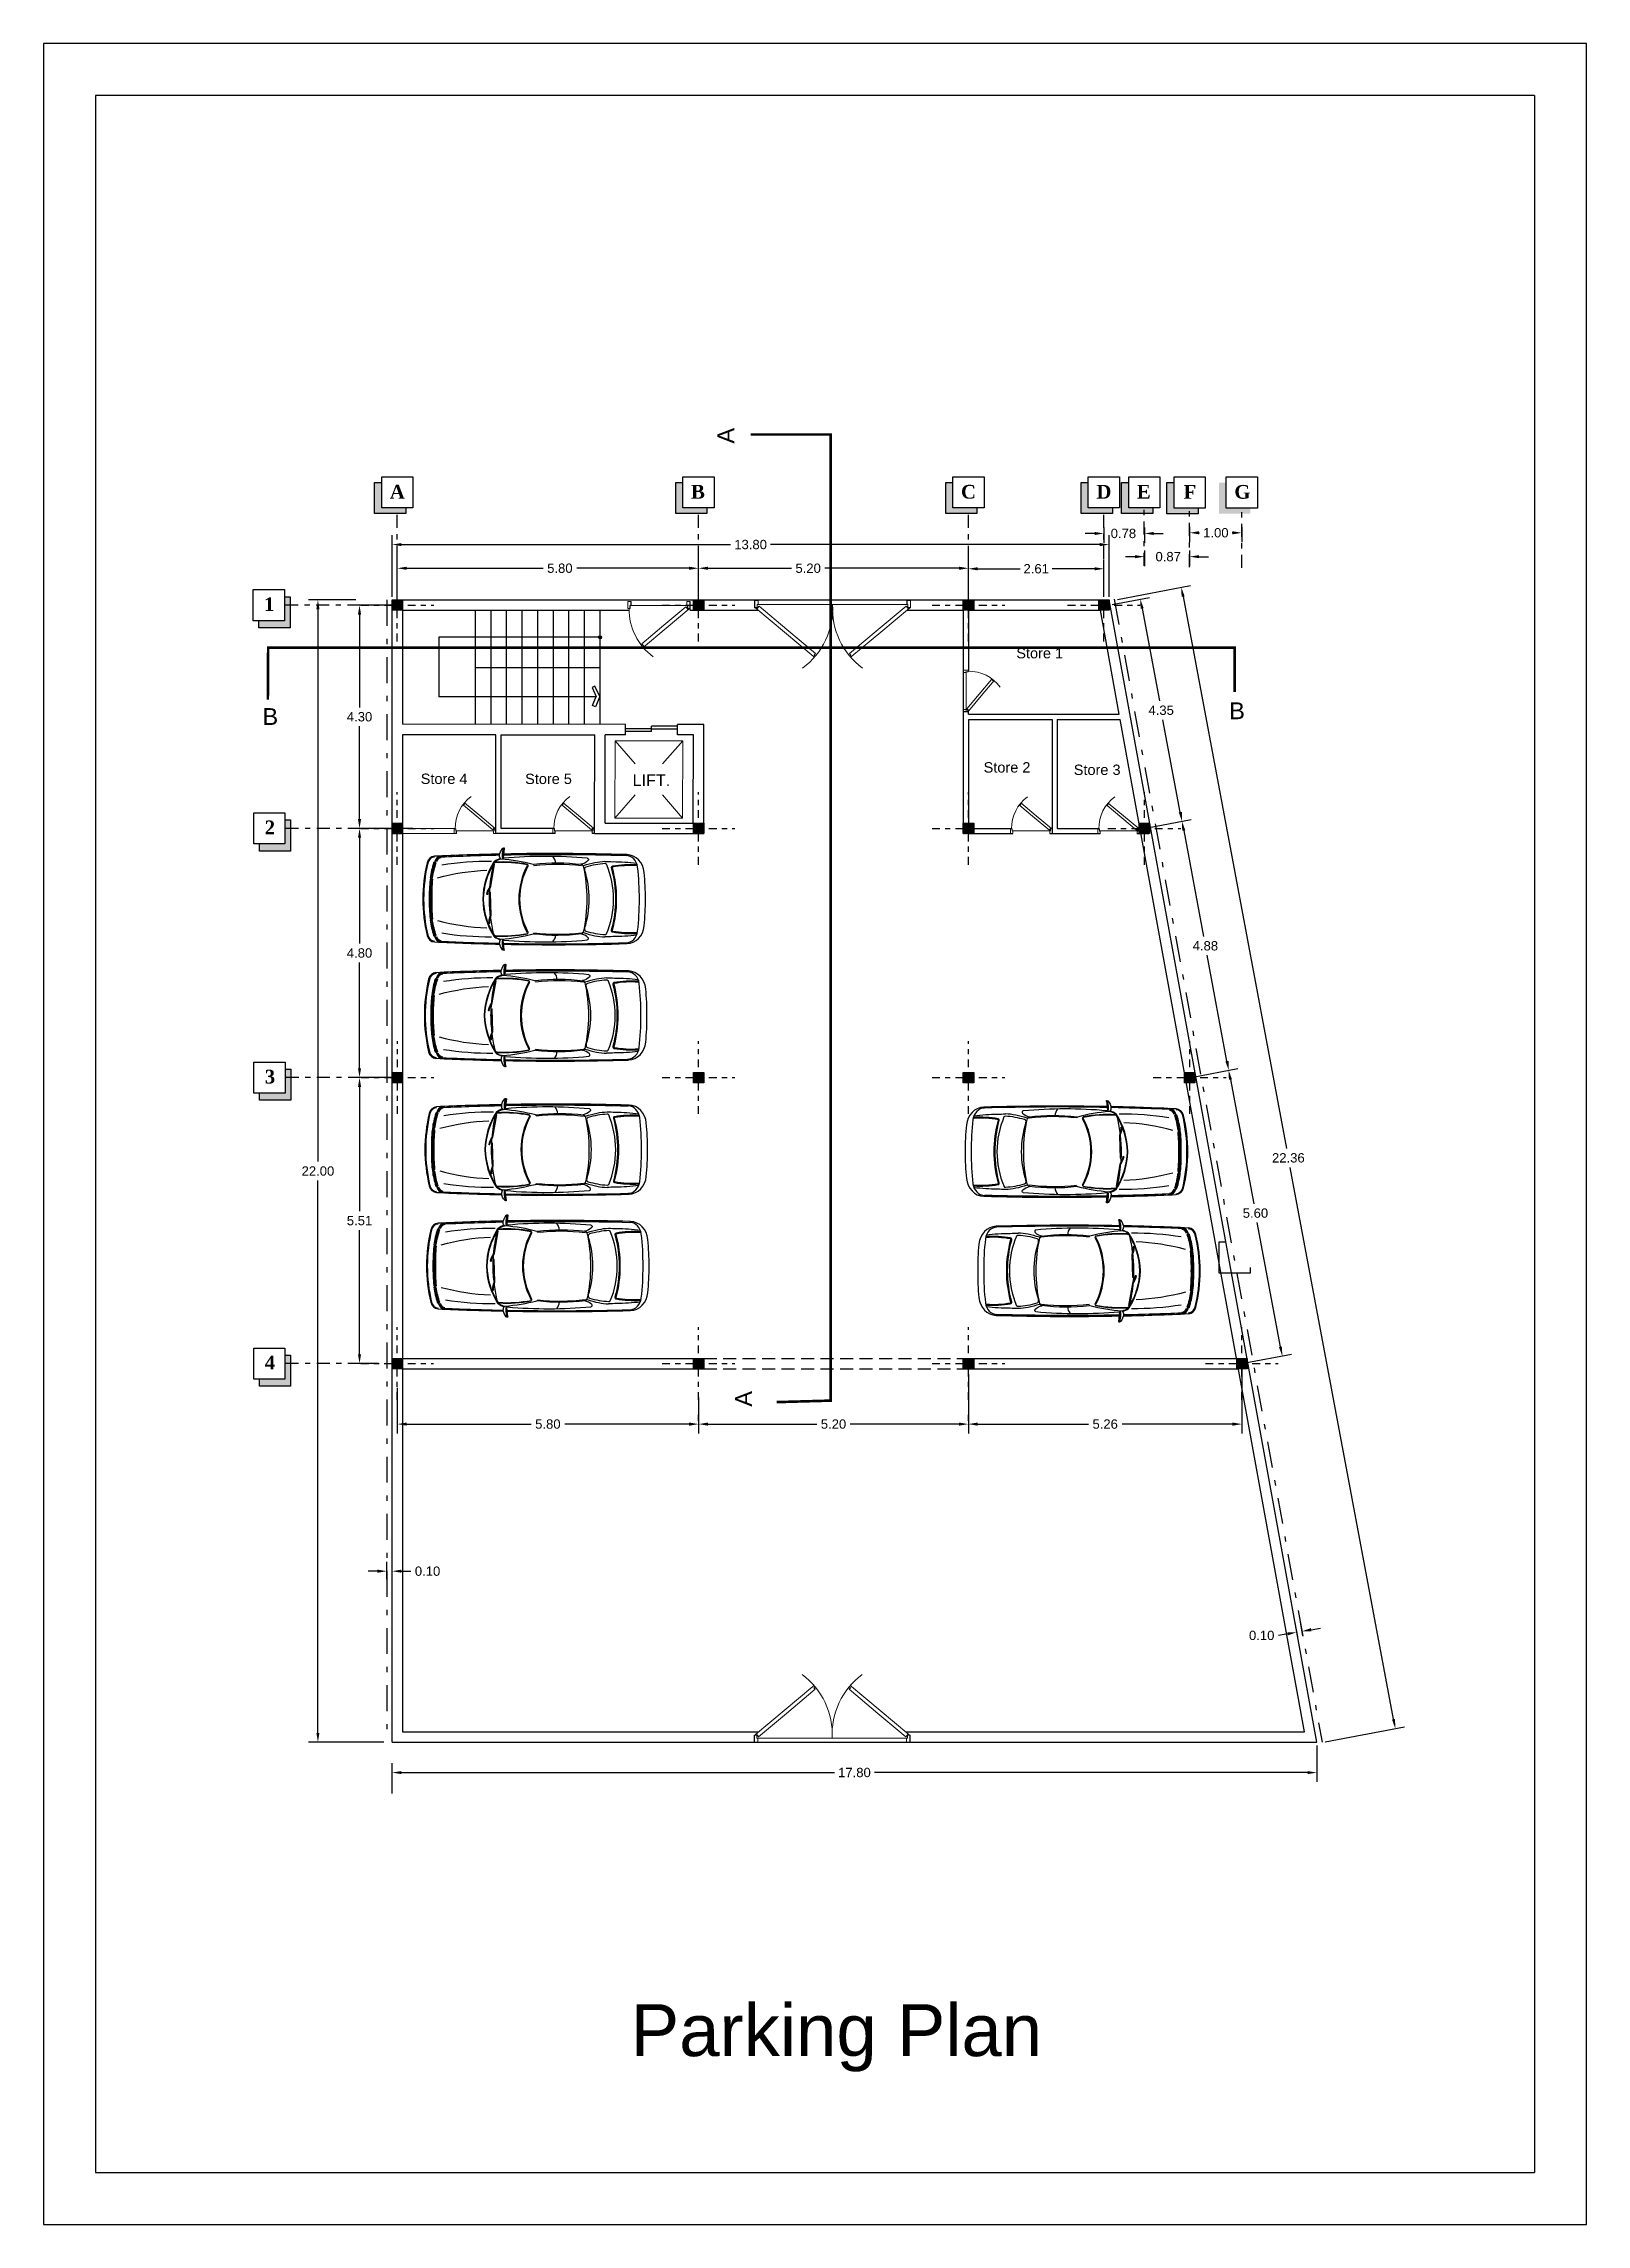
# Model space of a CAD drawing. Header units: metres. Extents: x 118 to 385, y 94 to 136.
# Drawn here: x 118.45 to 148.15, y 93.69 to 135.69 of the extents above; entities that cross this region are included whole.
import ezdxf
from ezdxf.enums import TextEntityAlignment as Align

# ---------------------------------------------------------------- set-up
doc = ezdxf.new("R2010")
doc.units = ezdxf.units.M
doc.header["$MEASUREMENT"] = 0
for name, pattern in [('ACAD_ISO02W100', [15, 12, -3]), ('ACAD_ISO10W100', [18, 12, -3, 0, -3]), ('DASHDOT', [1, 0.5, -0.25, 0, -0.25]), ('HIDDEN', [0.375, 0.25, -0.125])]:
    doc.linetypes.add(name, pattern=pattern)
doc.layers.add('13', color=13, linetype='Continuous', lineweight=9)
doc.layers.add('Mobleman', color=8, linetype='Continuous', lineweight=9)
for name, color, linetype in [('AX bandi', 253, 'Continuous'), ('Dimention', 8, 'Continuous'), ('Engheta', 1, 'DASHDOT'), ('Pele', 8, 'Continuous'), ('Sotoon', 8, 'Continuous'), ('Text', 8, 'Continuous'), ('window', 8, 'Continuous')]:
    doc.layers.add(name, color=color, linetype=linetype)
doc.styles.add('77', font='swiss.ttf')
doc.styles.add('my number', font='timesbd.ttf')
doc.styles.get("Standard").update_dxf_attribs({"font": 'arial.ttf'})
doc.dimstyles.get("Standard").update_dxf_attribs({"dimtxt": 0.18, "dimasz": 0.18, "dimexe": 0.18, "dimexo": 0.0625, "dimgap": 0.09, "dimtad": 0, "dimtih": 1, "dimtoh": 1, "dimdec": 4, "dimzin": 0, "dimdsep": 46, "dimtxsty": 'Standard', "dimcen": 0.09, "dimadec": 0, "dimazin": 0, "dimtfac": 1, "dimtdec": 4, "dimtofl": 0, "dimtmove": 0, "dimatfit": 3, "dimfxl": 1, "dimtolj": 1, "dimtzin": 0, "dimarcsym": 0})

msp = doc.modelspace()

# ---------------------------------------------------------------- texts
at = {"insert": (129.75461, 97.92992), "char_height": 1, "attachment_point": 1}
msp.add_mtext_dynamic_manual_height_columns('Parking Plan', width=12.9686917, gutter_width=1, heights=[0], dxfattribs=at)
at = {"layer": '13', "style": '77'}
for p in [(131.58411, 128.13754), (131.92627, 109.58863)]:
    msp.add_text('A', height=0.32389, rotation=90, dxfattribs=at).set_placement(p, align=Align.MIDDLE_CENTER)
for p in [(122.81575, 122.72933), (141.42704, 122.84037)]:
    msp.add_text('B', height=0.32389, dxfattribs=at).set_placement(p, align=Align.MIDDLE_CENTER)
at = {"layer": 'AX bandi', "style": 'my number'}
for s, p in [('A', (125.11632, 126.92619)), ('B', (130.91488, 126.92619)), ('C', (136.11236, 126.92619)), ('D', (138.71887, 126.92619)), ('E', (139.49745, 126.92619)), ('F', (140.39838, 126.92461)), ('G', (141.375, 126.92461)), ('1', (122.69663, 124.7608)), ('2', (122.707, 120.46196)), ('3', (122.70921, 115.66191)), ('4', (122.70662, 110.15453))]:
    msp.add_text(s, height=0.26439, dxfattribs=at).set_placement(p)
at = {"layer": 'Text', "char_height": 0.2, "attachment_point": 1}
for s, insert in [('Store 1', (137.17688, 124.04995)), ('Store 2', (136.54807, 121.85055)), ('Store 3', (138.28313, 121.80401)), ('Store 4', (125.711, 121.63074)), ('Store 5', (127.72076, 121.62959))]:
    msp.add_mtext_dynamic_manual_height_columns(s, width=1.022869, gutter_width=1, heights=[0], dxfattribs=dict(at, insert=insert))

# ---------------------------------------------------------------- blocks, each defined once
blk = doc.blocks.new('door80')
at = {"color": 0, "linetype": 'Continuous'}
for p, q in [((-0.593581, 0.573519), (-0.61896, 0.543274)), ((-0.606346, 0.58423), (-0.593581, 0.573519)), ((-0.305644, 0.342533), (-0.601094, 0.590445)), ((-0.61896, 0.543274), (-0.336253, 0.306055)), ((-0.336253, 0.306055), (-0.053546, 0.068835)), ((-0.013818, 0.097661), (-0.305644, 0.342533)), ((-0.053546, 0.068835), (-0.028167, 0.099081)), ((-0.028167, 0.099081), (-0.019048, 0.091429)), ((-0.019048, 0.091429), (-0.013818, 0.097661))]:
    blk.add_line(p, q, dxfattribs=at)
at = {"color": 0}
blk.add_line((-0.757143, 0.051946), (-0.042857, 0.051946), dxfattribs=at)
at = {"color": 0, "linetype": 'Continuous'}
for points in [[(-0.757143, 0.051946), (-0.757143, 0), (-0.8, 0), (-0.8, 0.091429), (-0.769048, 0.091429), (-0.769048, 0.051946)], [(-0.759048, 0.050041), (-0.759048, 0.001905), (-0.798095, 0.001905), (-0.798095, 0.089524), (-0.770952, 0.089524), (-0.770952, 0.050041)], [(-0.042857, 0.051946), (-0.042857, 0), (0, 0), (0, 0.091429), (-0.030952, 0.091429), (-0.030952, 0.051946)], [(-0.040952, 0.050041), (-0.040952, 0.001905), (-0.001905, 0.001905), (-0.001905, 0.089524), (-0.029048, 0.089524), (-0.029048, 0.050041)]]:
    blk.add_lwpolyline(points, close=True, dxfattribs=at)
blk.add_arc((-0.030525, 0.102962), 0.750459, 125.995317, 180.880619, dxfattribs=at)
blk = doc.blocks.new('AX')
at = {"linetype": 'Continuous'}
h = blk.add_hatch(dxfattribs=at)
h.set_pattern_fill('DOTS', color=256, scale=0.35, style=0)
h.paths.add_polyline_path([(-0.1, 0.1), (-0.1, 0), (0, 0), (0, 0.1)])
h.paths.add_polyline_path([(0, 0.1), (0, 0), (0.1, 0), (0.1, 0.1)])
h.paths.add_polyline_path([(0, 0), (0, -0.1), (0.1, -0.1), (0.1, 0)])
h.paths.add_polyline_path([(-0.1, 0), (-0.1, -0.1), (0, -0.1), (0, 0)])
h = blk.add_hatch(color=256)
h.paths.add_polyline_path([(0.1, 0), (0, 0), (0, -0.1), (0.1, -0.1)])
h.paths.add_polyline_path([(0.1, 0.1), (0, 0.1), (0, 0), (0.1, 0)])
h.paths.add_polyline_path([(0, 0.1), (-0.1, 0.1), (-0.1, 0), (0, 0)])
h.paths.add_polyline_path([(0, 0), (-0.1, 0), (-0.1, -0.1), (0, -0.1)])
at = {"color": 0, "linetype": 'DASHDOT', "ltscale": 0.3}
for p, q in [((0, -0.7), (0, 0.7)), ((-0.7, 0), (0.7, 0))]:
    blk.add_line(p, q, dxfattribs=at)
at = {"color": 0, "linetype": 'Continuous'}
blk.add_lwpolyline([(-0.1, 0.1), (0.1, 0.1), (0.1, -0.1), (-0.1, -0.1), (-0.1, 0.1)], dxfattribs=at)
blk = doc.blocks.new('AAAA')
at = {"linetype": 'Continuous'}
h = blk.add_hatch(color=256, dxfattribs=at)
h.paths.add_polyline_path([(0.577, 0.465), (0.577, 0.531), (0.51, 0.531), (0.51, 0.465)])
h.paths.add_polyline_path([(0.643, 0.465), (0.643, 0.531), (0.577, 0.531), (0.577, 0.465)])
h.paths.add_polyline_path([(0.577, 0.465), (0.577, 0.398), (0.643, 0.398), (0.643, 0.465)])
h.paths.add_polyline_path([(0.577, 0.465), (0.51, 0.465), (0.51, 0.398), (0.577, 0.398)])
at = {"linetype": 'ACAD_ISO02W100', "xscale": 0.6666, "yscale": 0.6666, "zscale": 0.6666}
blk.add_blockref('AX', (0.577, 0.465), dxfattribs=at)
blk = doc.blocks.new('*D25')
at = {"layer": 'Defpoints', "color": 0, "transparency": 16777216}
for p in [(138.963, 126.041), (125.16, 124.975), (138.963, 124.975)]:
    blk.add_point(p, dxfattribs=at)
at = {"layer": 'Dimention', "color": 0, "lineweight": -2, "transparency": 16777216}
for p, q in [((125.16, 125.037), (125.16, 126.221)), ((125.34, 126.041), (131.677, 126.041)), ((138.783, 126.041), (132.447, 126.041)), ((138.963, 125.037), (138.963, 126.221))]:
    blk.add_line(p, q, dxfattribs=at)
at = {"layer": 'Dimention', "color": 0, "transparency": 16777216}
for points in [[(125.34, 126.071), (125.34, 126.011), (125.16, 126.041)], [(138.783, 126.071), (138.783, 126.011), (138.963, 126.041)]]:
    blk.add_solid(points, dxfattribs=at)
at = {"layer": 'Dimention', "color": 0, "transparency": 16777216, "insert": (132.062, 126.041), "char_height": 0.18, "attachment_point": 5}
blk.add_mtext('\\A1;13.80', dxfattribs=at)
blk = doc.blocks.new('*D26')
at = {"layer": 'Defpoints', "color": 0, "transparency": 16777216}
for p in [(131.059, 125.585), (125.26, 124.775), (131.059, 125.058)]:
    blk.add_point(p, dxfattribs=at)
at = {"layer": 'Dimention', "color": 0, "lineweight": -2, "transparency": 16777216}
for p, q in [((125.26, 124.837), (125.26, 125.765)), ((125.44, 125.585), (128.067, 125.585)), ((130.879, 125.585), (128.714, 125.585)), ((131.059, 125.12), (131.059, 125.765))]:
    blk.add_line(p, q, dxfattribs=at)
at = {"layer": 'Dimention', "color": 0, "transparency": 16777216}
for points in [[(125.44, 125.615), (125.44, 125.555), (125.26, 125.585)], [(130.879, 125.615), (130.879, 125.555), (131.059, 125.585)]]:
    blk.add_solid(points, dxfattribs=at)
at = {"layer": 'Dimention', "color": 0, "transparency": 16777216, "insert": (128.39, 125.585), "char_height": 0.18, "attachment_point": 5}
blk.add_mtext('\\A1;5.80', dxfattribs=at)
blk = doc.blocks.new('*D27')
at = {"layer": 'Defpoints', "color": 0, "transparency": 16777216}
for p in [(136.256, 125.585), (131.059, 124.81), (136.256, 125.058)]:
    blk.add_point(p, dxfattribs=at)
at = {"layer": 'Dimention', "color": 0, "lineweight": -2, "transparency": 16777216}
for p, q in [((131.059, 124.872), (131.059, 125.765)), ((131.239, 125.585), (132.846, 125.585)), ((136.076, 125.585), (133.493, 125.585)), ((136.256, 125.12), (136.256, 125.765))]:
    blk.add_line(p, q, dxfattribs=at)
at = {"layer": 'Dimention', "color": 0, "transparency": 16777216}
for points in [[(131.239, 125.615), (131.239, 125.555), (131.059, 125.585)], [(136.076, 125.615), (136.076, 125.555), (136.256, 125.585)]]:
    blk.add_solid(points, dxfattribs=at)
at = {"layer": 'Dimention', "color": 0, "transparency": 16777216, "insert": (133.17, 125.585), "char_height": 0.18, "attachment_point": 5}
blk.add_mtext('\\A1;5.20', dxfattribs=at)
blk = doc.blocks.new('*D28')
at = {"layer": 'Defpoints', "color": 0, "transparency": 16777216}
for p in [(138.863, 125.575), (136.256, 124.81), (138.863, 124.975)]:
    blk.add_point(p, dxfattribs=at)
at = {"layer": 'Dimention', "color": 0, "lineweight": -2, "transparency": 16777216}
for p, q in [((136.256, 124.872), (136.256, 125.755)), ((138.863, 125.037), (138.863, 125.755)), ((136.436, 125.575), (137.252, 125.575)), ((138.683, 125.575), (137.868, 125.575))]:
    blk.add_line(p, q, dxfattribs=at)
at = {"layer": 'Dimention', "color": 0, "transparency": 16777216}
for points in [[(136.436, 125.605), (136.436, 125.545), (136.256, 125.575)], [(138.683, 125.605), (138.683, 125.545), (138.863, 125.575)]]:
    blk.add_solid(points, dxfattribs=at)
at = {"layer": 'Dimention', "color": 0, "transparency": 16777216, "insert": (137.56, 125.575), "char_height": 0.18, "attachment_point": 5}
blk.add_mtext('\\A1;2.61', dxfattribs=at)
blk = doc.blocks.new('1002')
at = {"color": 0, "linetype": 'Continuous'}
for p, q in [((-0.532537, 0.830803), (-0.616025, 0.357314)), ((-0.56915, 0.349049), (-0.48827, 0.807741)), ((-0.527528, 0.814663), (-0.524919, 0.829459)), ((-0.48827, 0.807741), (-0.527027, 0.814575)), ((-0.616025, 0.357314), (-0.699514, -0.116174)), ((-0.652757, -0.125111), (-0.56915, 0.349049)), ((-0.682379, -0.139435), (-0.679036, -0.120477)), ((-0.678535, -0.120566), (-0.652757, -0.125111)), ((-0.461944, -0.52124), (-0.443854, -0.527824)), ((0.00143, -0.712151), (-0.450367, -0.54771)), ((-0.44368, -0.527346), (-0.434728, -0.502749)), ((-0.434728, -0.502749), (0.01771, -0.667423)), ((0.453228, -0.876592), (0.00143, -0.712151)), ((0.01771, -0.667423), (0.455389, -0.826725)), ((0.455389, -0.826725), (0.441929, -0.863706)), ((0.441755, -0.864185), (0.455873, -0.869323))]:
    blk.add_line(p, q, dxfattribs=at)
for p, q in [((-0.524919, 0.829459), (-0.532537, 0.830803)), ((0.010252, -0.017756), (-0.010252, 0.017756)), ((-0.010252, 0.017756), (0.010252, -0.017756)), ((-0.699514, -0.116174), (-0.703348, -0.135524)), ((-0.450367, -0.54771), (-0.469042, -0.541355)), ((0.455873, -0.869323), (0.453228, -0.876592))]:
    blk.add_line(p, q)
at = {"color": 0}
for p, q in [((-0.476874, 0.82597), (-0.010252, 0.017756)), ((0.476874, -0.82597), (0.010252, -0.017756))]:
    blk.add_line(p, q, dxfattribs=at)
at = {"color": 0, "linetype": 'Continuous'}
for points in [[(-0.476874, 0.82597), (-0.431453, 0.852194), (-0.454579, 0.892249), (-0.534523, 0.846093), (-0.517407, 0.816448), (-0.482884, 0.83638)], [(-0.47617, 0.828597), (-0.43408, 0.852898), (-0.455283, 0.889622), (-0.531896, 0.84539), (-0.516703, 0.819075), (-0.48218, 0.839007)], [(0.476874, -0.82597), (0.522295, -0.799746), (0.545421, -0.839802), (0.465477, -0.885957), (0.448361, -0.856311), (0.482884, -0.83638)], [(0.479501, -0.826674), (0.521591, -0.802374), (0.542794, -0.839098), (0.466181, -0.88333), (0.450988, -0.857015), (0.485511, -0.837083)]]:
    blk.add_lwpolyline(points, close=True, dxfattribs=at)
for centre, start, end in [((0.431621, -0.847837), 116.979957, 173.55321), ((-0.518438, 0.797713), 246.44679, 303.020043)]:
    blk.add_arc(centre, 0.95138, start, end, dxfattribs=at)
blk = doc.blocks.new('door100')
at = {"rotation": 59.99999999999999}
blk.add_blockref('1002', (-1, -0.052447), dxfattribs=at)
blk = doc.blocks.new('*D29')
at = {"layer": 'Defpoints', "color": 0, "lineweight": 100, "transparency": 16777216}
for p in [(123.732, 124.975), (124.526, 124.975), (125.06, 102.975)]:
    blk.add_point(p, dxfattribs=at)
at = {"layer": 'Dimention', "color": 0, "lineweight": -2, "transparency": 16777216}
for p, q in [((124.463, 124.975), (123.552, 124.975)), ((123.732, 124.795), (123.732, 114.157)), ((123.732, 103.155), (123.732, 113.793)), ((124.998, 102.975), (123.552, 102.975))]:
    blk.add_line(p, q, dxfattribs=at)
at = {"layer": 'Dimention', "color": 0, "lineweight": 100, "transparency": 16777216}
for points in [[(123.702, 124.795), (123.762, 124.795), (123.732, 124.975)], [(123.702, 103.155), (123.762, 103.155), (123.732, 102.975)]]:
    blk.add_solid(points, dxfattribs=at)
at = {"layer": 'Dimention', "color": 0, "transparency": 16777216, "insert": (123.732, 113.975), "char_height": 0.18, "attachment_point": 5}
blk.add_mtext('\\A1;22.00', dxfattribs=at)
blk = doc.blocks.new('*D30')
at = {"layer": 'Defpoints', "color": 0, "transparency": 16777216}
for p in [(124.533, 124.874), (125.327, 124.874), (124.964, 120.575)]:
    blk.add_point(p, dxfattribs=at)
at = {"layer": 'Dimention', "color": 0, "lineweight": -2, "transparency": 16777216}
for p, q in [((125.264, 124.874), (124.353, 124.874)), ((124.533, 124.694), (124.533, 122.906)), ((124.533, 120.755), (124.533, 122.542)), ((124.901, 120.575), (124.353, 120.575))]:
    blk.add_line(p, q, dxfattribs=at)
at = {"layer": 'Dimention', "color": 0, "transparency": 16777216}
for points in [[(124.503, 124.694), (124.563, 124.694), (124.533, 124.874)], [(124.503, 120.755), (124.563, 120.755), (124.533, 120.575)]]:
    blk.add_solid(points, dxfattribs=at)
at = {"layer": 'Dimention', "color": 0, "transparency": 16777216, "insert": (124.533, 122.724), "char_height": 0.18, "attachment_point": 5}
blk.add_mtext('\\A1;4.30', dxfattribs=at)
blk = doc.blocks.new('*D31')
at = {"layer": 'Defpoints', "color": 0, "transparency": 16777216}
for p in [(124.533, 120.575), (125.62, 120.575), (124.967, 115.775)]:
    blk.add_point(p, dxfattribs=at)
at = {"layer": 'Dimention', "color": 0, "lineweight": -2, "transparency": 16777216}
for p, q in [((125.558, 120.575), (124.353, 120.575)), ((124.533, 120.395), (124.533, 118.357)), ((124.533, 115.955), (124.533, 117.993)), ((124.905, 115.775), (124.353, 115.775))]:
    blk.add_line(p, q, dxfattribs=at)
at = {"layer": 'Dimention', "color": 0, "transparency": 16777216}
for points in [[(124.503, 120.395), (124.563, 120.395), (124.533, 120.575)], [(124.503, 115.955), (124.563, 115.955), (124.533, 115.775)]]:
    blk.add_solid(points, dxfattribs=at)
at = {"layer": 'Dimention', "color": 0, "transparency": 16777216, "insert": (124.533, 118.175), "char_height": 0.18, "attachment_point": 5}
blk.add_mtext('\\A1;4.80', dxfattribs=at)
blk = doc.blocks.new('*D32')
at = {"layer": 'Defpoints', "color": 0, "transparency": 16777216}
for p in [(124.533, 115.775), (125.327, 115.775), (124.963, 110.268)]:
    blk.add_point(p, dxfattribs=at)
at = {"layer": 'Dimention', "color": 0, "lineweight": -2, "transparency": 16777216}
for p, q in [((125.264, 115.775), (124.353, 115.775)), ((124.533, 115.595), (124.533, 113.203)), ((124.533, 110.448), (124.533, 112.839)), ((124.901, 110.268), (124.353, 110.268))]:
    blk.add_line(p, q, dxfattribs=at)
at = {"layer": 'Dimention', "color": 0, "transparency": 16777216}
for points in [[(124.503, 115.595), (124.563, 115.595), (124.533, 115.775)], [(124.503, 110.448), (124.563, 110.448), (124.533, 110.268)]]:
    blk.add_solid(points, dxfattribs=at)
at = {"layer": 'Dimention', "color": 0, "transparency": 16777216, "insert": (124.533, 113.021), "char_height": 0.18, "attachment_point": 5}
blk.add_mtext('\\A1;5.51', dxfattribs=at)
blk = doc.blocks.new('*D33')
at = {"layer": 'Defpoints', "color": 0, "transparency": 16777216}
for p in [(125.26, 109.864), (131.059, 109.102), (131.059, 109.102)]:
    blk.add_point(p, dxfattribs=at)
at = {"layer": 'Dimention', "color": 0, "lineweight": -2, "transparency": 16777216}
for p, q in [((125.26, 109.801), (125.26, 108.922)), ((131.059, 109.165), (131.059, 109.282)), ((125.44, 109.102), (127.836, 109.102)), ((130.879, 109.102), (128.483, 109.102))]:
    blk.add_line(p, q, dxfattribs=at)
at = {"layer": 'Dimention', "color": 0, "transparency": 16777216}
for points in [[(125.44, 109.132), (125.44, 109.072), (125.26, 109.102)], [(130.879, 109.132), (130.879, 109.072), (131.059, 109.102)]]:
    blk.add_solid(points, dxfattribs=at)
at = {"layer": 'Dimention', "color": 0, "transparency": 16777216, "insert": (128.159, 109.102), "char_height": 0.18, "attachment_point": 5}
blk.add_mtext('\\A1;5.80', dxfattribs=at)
blk = doc.blocks.new('*D34')
at = {"layer": 'Defpoints', "color": 0, "transparency": 16777216}
for p in [(131.059, 109.677), (136.256, 109.102), (136.256, 109.102)]:
    blk.add_point(p, dxfattribs=at)
at = {"layer": 'Dimention', "color": 0, "lineweight": -2, "transparency": 16777216}
for p, q in [((131.059, 109.614), (131.059, 108.922)), ((136.256, 109.165), (136.256, 109.282)), ((131.239, 109.102), (133.334, 109.102)), ((136.076, 109.102), (133.981, 109.102))]:
    blk.add_line(p, q, dxfattribs=at)
at = {"layer": 'Dimention', "color": 0, "transparency": 16777216}
for points in [[(131.239, 109.132), (131.239, 109.072), (131.059, 109.102)], [(136.076, 109.132), (136.076, 109.072), (136.256, 109.102)]]:
    blk.add_solid(points, dxfattribs=at)
at = {"layer": 'Dimention', "color": 0, "transparency": 16777216, "insert": (133.658, 109.102), "char_height": 0.18, "attachment_point": 5}
blk.add_mtext('\\A1;5.20', dxfattribs=at)
blk = doc.blocks.new('*D35')
at = {"layer": 'Defpoints', "color": 0, "transparency": 16777216}
for p in [(138.96, 124.875), (139.642, 120.575), (140.367, 120.711)]:
    blk.add_point(p, dxfattribs=at)
at = {"layer": 'Dimention', "color": 0, "lineweight": -2, "transparency": 16777216}
for p, q in [((139.022, 124.886), (139.743, 125.021)), ((139.599, 124.811), (139.932, 123.032)), ((140.334, 120.888), (140.001, 122.668)), ((139.703, 120.586), (140.544, 120.744))]:
    blk.add_line(p, q, dxfattribs=at)
at = {"layer": 'Dimention', "color": 0, "transparency": 16777216}
for points in [[(139.628, 124.817), (139.569, 124.806), (139.566, 124.988)], [(140.364, 120.893), (140.305, 120.882), (140.367, 120.711)]]:
    blk.add_solid(points, dxfattribs=at)
at = {"layer": 'Dimention', "color": 0, "transparency": 16777216, "insert": (139.966, 122.85), "char_height": 0.18, "attachment_point": 5}
blk.add_mtext('\\A1;4.35', dxfattribs=at)
blk = doc.blocks.new('*D36')
at = {"layer": 'Defpoints', "color": 0, "transparency": 16777216}
for p in [(140.514, 115.775), (141.519, 110.268), (142.297, 110.413)]:
    blk.add_point(p, dxfattribs=at)
at = {"layer": 'Dimention', "color": 0, "lineweight": -2, "transparency": 16777216}
for p, q in [((140.576, 115.786), (141.443, 115.949)), ((141.299, 115.739), (141.747, 113.346)), ((142.264, 110.59), (141.815, 112.983)), ((141.581, 110.279), (142.474, 110.446))]:
    blk.add_line(p, q, dxfattribs=at)
at = {"layer": 'Dimention', "color": 0, "transparency": 16777216}
for points in [[(141.328, 115.744), (141.269, 115.733), (141.266, 115.916)], [(142.293, 110.596), (142.234, 110.585), (142.297, 110.413)]]:
    blk.add_solid(points, dxfattribs=at)
at = {"layer": 'Dimention', "color": 0, "transparency": 16777216, "insert": (141.781, 113.165), "char_height": 0.18, "attachment_point": 5}
blk.add_mtext('\\A1;5.60', dxfattribs=at)
blk = doc.blocks.new('*D39')
at = {"layer": 'Defpoints', "color": 0, "lineweight": 100, "transparency": 16777216}
for p in [(139.06, 124.975), (143.06, 102.975), (144.473, 103.24)]:
    blk.add_point(p, dxfattribs=at)
at = {"layer": 'Dimention', "color": 0, "lineweight": -2, "transparency": 16777216}
for p, q in [((139.122, 124.986), (140.532, 125.251)), ((140.388, 125.041), (142.38, 114.411)), ((144.44, 103.417), (142.448, 114.047)), ((143.122, 102.986), (144.65, 103.273))]:
    blk.add_line(p, q, dxfattribs=at)
at = {"layer": 'Dimention', "color": 0, "lineweight": 100, "transparency": 16777216}
for points in [[(140.417, 125.046), (140.358, 125.035), (140.355, 125.217)], [(144.469, 103.422), (144.41, 103.411), (144.473, 103.24)]]:
    blk.add_solid(points, dxfattribs=at)
at = {"layer": 'Dimention', "color": 0, "transparency": 16777216, "insert": (142.414, 114.229), "char_height": 0.18, "attachment_point": 5}
blk.add_mtext('\\A1;22.36', dxfattribs=at)
blk = doc.blocks.new('*D40')
at = {"layer": 'Defpoints', "color": 0, "transparency": 16777216}
for p in [(142.963, 102.975), (142.963, 102.391), (125.16, 101.927)]:
    blk.add_point(p, dxfattribs=at)
at = {"layer": 'Dimention', "color": 0, "lineweight": -2, "transparency": 16777216}
for p, q in [((142.963, 102.912), (142.963, 102.211)), ((125.16, 101.989), (125.16, 102.571)), ((125.34, 102.391), (133.677, 102.391)), ((142.783, 102.391), (134.446, 102.391))]:
    blk.add_line(p, q, dxfattribs=at)
at = {"layer": 'Dimention', "color": 0, "transparency": 16777216}
for points in [[(125.34, 102.421), (125.34, 102.361), (125.16, 102.391)], [(142.783, 102.421), (142.783, 102.361), (142.963, 102.391)]]:
    blk.add_solid(points, dxfattribs=at)
at = {"layer": 'Dimention', "color": 0, "transparency": 16777216, "insert": (134.061, 102.391), "char_height": 0.18, "attachment_point": 5}
blk.add_mtext('\\A1;17.80', dxfattribs=at)
blk = doc.blocks.new('*D41')
at = {"layer": 'Defpoints', "color": 0, "transparency": 16777216}
for p in [(139.642, 120.575), (140.514, 115.775), (141.266, 115.916)]:
    blk.add_point(p, dxfattribs=at)
at = {"layer": 'Dimention', "color": 0, "lineweight": -2, "transparency": 16777216}
for p, q in [((139.703, 120.586), (140.544, 120.744)), ((140.4, 120.534), (140.782, 118.495)), ((141.233, 116.093), (140.851, 118.131)), ((140.576, 115.786), (141.443, 115.949))]:
    blk.add_line(p, q, dxfattribs=at)
at = {"layer": 'Dimention', "color": 0, "transparency": 16777216}
for points in [[(140.43, 120.54), (140.371, 120.528), (140.367, 120.711)], [(141.262, 116.098), (141.203, 116.087), (141.266, 115.916)]]:
    blk.add_solid(points, dxfattribs=at)
at = {"layer": 'Dimention', "color": 0, "transparency": 16777216, "insert": (140.817, 118.313), "char_height": 0.18, "attachment_point": 5}
blk.add_mtext('\\A1;4.88', dxfattribs=at)
blk = doc.blocks.new('CAR')
at = {"linetype": 'Continuous'}
for p, q in [((-4.153, 4.257), (-4.176, 4.058)), ((-5.625, 3.957), (-5.655, 3.957)), ((-5.732, 3.597), (-5.697, 3.606)), ((-5.698, 3.621), (-5.711, 3.618)), ((-4.48, 3.683), (-4.477, 3.621)), ((-4.477, 3.621), (-4.459, 3.557)), ((-4.474, 3.677), (-4.471, 3.615)), ((-4.471, 3.615), (-4.453, 3.551)), ((-4.461, 3.684), (-4.458, 3.624)), ((-4.459, 3.557), (-4.439, 3.511)), ((-4.458, 3.624), (-4.441, 3.56)), ((-4.433, 3.512), (-4.447, 3.033)), ((-4.441, 3.56), (-4.433, 3.512)), ((-5.755, 3.172), (-5.705, 3.196)), ((-5.704, 3.172), (-5.755, 3.172)), ((-5.755, 3.172), (-5.705, 3.148)), ((-4.524, 3.06), (-4.508, 3)), ((-4.516, 3.055), (-4.501, 2.995)), ((-4.508, 3), (-4.478, 2.941)), ((-4.506, 3.065), (-4.491, 3.007)), ((-4.501, 2.995), (-4.471, 2.936)), ((-4.491, 3.007), (-4.46, 2.948)), ((-4.478, 2.941), (-4.449, 2.9)), ((-4.46, 2.948), (-4.443, 2.902)), ((-4.447, 3.033), (-4.453, 3.031)), ((-4.443, 2.902), (-4.36, 2.43)), ((-5.732, 2.746), (-5.697, 2.738)), ((-5.698, 2.722), (-5.711, 2.725)), ((-5.625, 2.386), (-5.655, 2.386)), ((-4.36, 2.43), (-4.366, 2.427)), ((-4.153, 2.086), (-4.176, 2.285))]:
    blk.add_line(p, q, dxfattribs=at)
for points in [[(-1.84, 2.468, -0.440617), (-1.863, 2.505, 0.131888), (-1.863, 3.838, -0.440617), (-1.84, 3.875)], [(-1.836, 2.487, -0.440617), (-1.844, 2.5, 0.131888), (-1.844, 3.843, -0.440617), (-1.836, 3.856, -0.440617)]]:
    blk.add_lwpolyline(points, format="xyb", dxfattribs=at)
for centre in [(-4.471, 3.681), (-4.514, 3.06)]:
    blk.add_circle(centre, 0.00484, dxfattribs=at)
for centre, radius, start, end in [((-3.999, 4.087), 0.254, 138.3763, 176.2391), ((-3.718, 4.102), 0.473, 162.027, 189.203), ((-4.153, 4.212), 0.0567, 102.2045, 129.6237), ((-4.18, 4.248), 0.0119, 357.5328, 139.2748), ((-3.716, 4.091), 0.467, 159.2563, 188.1141), ((-4.163, 4.258), 0.01, 353.4957, 102.2045), ((-4.166, 4.057), 0.01, 173.4957, 275.1175), ((-5.639, 3.172), 3.253, 347.4014, 12.5967), ((-2.014, 1.747), 2.233, 85.1855, 89.5977), ((-1.807, 0.299), 3.674, 82.394, 90.3024), ((-4.471, 3.683), 0.00944, 2.8772, 182.8772), ((-1.508, 3.184), 2.949, 173.648, 182.9862), ((-1.502, 3.186), 2.949, 173.648, 182.9862), ((-4.515, 3.062), 0.00944, 14.5283, 194.5283), ((-1.513, 3.172), 2.949, 185.299, 194.6372), ((-1.507, 3.175), 2.949, 185.299, 194.6372), ((-2.014, 4.596), 2.233, 270.4023, 274.8145), ((-1.807, 6.044), 3.674, 269.6976, 277.606), ((-3.999, 2.256), 0.254, 183.7609, 221.6237), ((-3.718, 2.241), 0.473, 170.797, 197.973), ((-4.18, 2.094), 0.0119, 220.7252, 2.4672), ((-4.153, 2.13), 0.0567, 230.3763, 257.7955), ((-3.716, 2.251), 0.467, 171.8859, 200.7437), ((-4.166, 2.286), 0.01, 84.8825, 186.5043), ((-4.163, 2.085), 0.01, 257.7955, 6.5043)]:
    blk.add_arc(centre, radius, start, end, dxfattribs=at)
at = {"linetype": 'Continuous', "extrusion": (0, 0, -1)}
for centre, major_axis, ratio, start_param, end_param in [((-3.2, 3.173), (0, 3.002), 0.89759, 4.711894, 4.973352), ((-3.2, 3.173), (0, 2.983), 0.89759, 4.711891, 4.973352), ((-5.639, 3.899), (0, 0.19), 0.89759, 4.973352, 6.241403), ((-5.639, 3.899), (0, 0.171), 0.89759, 4.973352, 6.241403), ((-4.204, 3.374), (0, 1.724), 0.89759, 4.858085, 5.053016), ((-4.154, 3.415), (0, 1.745), 0.89759, 4.828998, 5.041528), ((-4.221, 3.368), (0, 1.659), 0.89759, 4.870329, 5.067492), ((-5.655, 3.948), (0, 0.00948), 0.89759, 4.989057, 6.305918), ((-3.106, -63.63), (0.001, 67.777), 0.89759, 6.241403, 6.264379), ((-5.498, 3.934), (0, 0.161), 0.89759, 5.001177, 6.243752), ((-5.625, 3.948), (0, 0.00948), 0.89759, 0.022733, 1.848772), ((-5.497, 3.948), (0, 0.128), 0.89759, 4.921046, 6.231304), ((-5.498, 3.934), (0, 0.123), 0.89759, 5.001177, 6.243752), ((-4.361, -1.884), (0, 5.676), 0.89759, 6.042093, 6.251068), ((-3.106, -63.63), (0.001, 67.758), 0.89759, 6.243752, 6.264325), ((-4.485, -3.79), (0, 7.767), 0.89759, 6.138742, 6.29142), ((-3.31, 3.124), (0, 1.453), 0.89759, 4.745261, 5.330475), ((-3.327, 3.119), (0, 1.425), 0.89759, 4.749113, 5.318842), ((-1.591, 3.117), (0, 3.216), 0.89759, 4.857942, 4.963426), ((-4.343, 3.904), (0, 0.0474), 0.89759, 5.318842, 6.229918), ((-4.338, 3.938), (0, 0.0474), 0.89759, 5.330475, 5.699461), ((-4.143, 3.609), (0, 0.442), 0.89759, 5.699461, 6.057448), ((-4.339, 3.971), (0, 0.00948), 0.89759, 3.090425, 5.739253), ((-4.182, 0.537), (0, 3.419), 0.89759, 6.229918, 6.454804), ((-4.143, 3.609), (0, 0.433), 0.89759, 5.739253, 6.075599), ((-4.182, 0.537), (0, 3.429), 0.89759, 6.232017, 6.454804), ((-4.187, 4.095), (0, 0.0746), 0.89759, 3.616725, 4.831322), ((-4.496, -0.62), (0, 4.659), 0.89759, 0.06676, 0.232431), ((-3.106, -63.63), (0.001, 67.758), 0.89759, 6.265689, 6.308822), ((-3.106, -63.63), (0.001, 67.777), 0.89759, 6.26573, 6.309087), ((-3.282, -8.199), (0, 12.285), 0.89759, 6.20296, 6.3654), ((-2.578, 3.163), (0, 1.407), 0.89759, 4.718488, 5.253542), ((-2.578, 3.163), (0, 1.388), 0.89759, 4.718488, 5.253542), ((-3.66, 3.888), (0, 0.019), 0.89759, 0.171618, 2.111949), ((-3.523, 3.96), (0, 0.0474), 0.89759, 3.038021, 3.374023), ((-3.022, -1.409), (0, 5.35), 0.89759, 6.179613, 6.392286), ((-3.022, -1.409), (0, 5.331), 0.89759, 6.179613, 6.392286), ((-3.303, 3.903), (0, 0.282), 0.89759, 0.868036, 1.433275), ((-2.556, 4.245), (0, 0.331), 0.89759, 2.426795, 2.994899), ((-2.504, 3.862), (0, 0.0474), 0.89759, 0.1091, 1.169092), ((-2.394, 3.812), (0, 0.0474), 0.89759, 4.361002, 6.012909), ((-3.977, 3.165), (0, 1.831), 0.89759, 1.219409, 1.567277), ((-1.904, 1.84), (0, 2.093), 0.89759, 6.012909, 6.2346), ((-2.378, 4.016), (0, 0.0284), 0.89759, 0.082215, 2.426795), ((-1.993, 3.883), (0, 0.0474), 0.89759, 6.2346, 7.065157), ((-3.269, 3.144), (0.103, 1.683), 0.862538, 1.042114, 1.958541), ((-1.45, 1.108), (0, 2.801), 0.89759, 6.127635, 6.335958), ((-1.553, 3.822), (0, 0.284), 0.89759, 0.025636, 1.438926), ((-1.539, 3.698), (0, 0.426), 0.89759, 0.025902, 1.465654), ((-5.697, 3.21), (0, 4.941), 0.89759, 1.438926, 1.57848), ((-5.697, 3.21), (0, 5.084), 0.89759, 1.465654, 1.578265), ((-2.806, 3.237), (0, 3.287), 0.89759, 4.692545, 4.819835), ((-2.809, 3.236), (0, 3.264), 0.89759, 4.692593, 4.824148), ((-5.73, 3.588), (0, 0.00948), 0.89759, 4.824621, 6.079086), ((-5.719, 3.643), (0, 0.0265), 0.89759, 2.831737, 3.930216), ((-2.811, 3.236), (0, 3.243), 0.89759, 4.692558, 4.826223), ((-2.809, 3.236), (0, 3.226), 0.89759, 4.692358, 4.823904), ((-5.7, 3.63), (0, 0.00948), 0.89759, 1.697384, 2.954538), ((-5.695, 3.596), (0, 0.00948), 0.89759, 6.079086, 7.970643), ((-1.591, 3.117), (0, 3.216), 0.89759, 4.729347, 4.844713), ((-3.2, 3.17), (0, 3.002), 0.89759, 4.451426, 4.712884), ((-3.2, 3.17), (0, 2.983), 0.89759, 4.451426, 4.712887), ((-2.806, 3.106), (0, 3.287), 0.89759, 4.604943, 4.732233), ((-2.809, 3.107), (0, 3.264), 0.89759, 4.60063, 4.732184), ((-2.811, 3.107), (0, 3.243), 0.89759, 4.598555, 4.73222), ((-2.809, 3.107), (0, 3.226), 0.89759, 4.600874, 4.73242), ((-3.31, 3.219), (0, 1.453), 0.89759, 4.094303, 4.679517), ((-3.327, 3.224), (0, 1.425), 0.89759, 4.105936, 4.675665), ((-1.591, 3.226), (0, 3.216), 0.89759, 4.630363, 4.695431), ((-1.591, 3.226), (0, 3.216), 0.89759, 4.461352, 4.618717), ((-2.578, 3.18), (0, 1.407), 0.89759, 4.171236, 4.70629), ((-2.578, 3.18), (0, 1.388), 0.89759, 4.171236, 4.70629), ((-3.977, 3.178), (0, 1.831), 0.89759, 1.574316, 1.922183), ((-5.697, 3.134), (0, 4.941), 0.89759, 1.563113, 1.702666), ((-5.697, 3.134), (0, 5.084), 0.89759, 1.563327, 1.675938), ((-5.639, 2.444), (0, 0.19), 0.89759, 3.183375, 4.451426), ((-5.639, 2.444), (0, 0.171), 0.89759, 3.183375, 4.451426), ((-5.73, 2.755), (0, 0.00948), 0.89759, 3.345692, 4.600157), ((-5.719, 2.7), (0, 0.0265), 0.89759, 5.494562, 6.593041), ((-4.204, 2.969), (0, 1.724), 0.89759, 4.371762, 4.566693), ((-4.154, 2.928), (0, 1.745), 0.89759, 4.38325, 4.59578), ((-5.7, 2.713), (0, 0.00948), 0.89759, 0.187054, 1.444209), ((-5.695, 2.747), (0, 0.00948), 0.89759, 1.454135, 3.345692), ((-4.221, 2.975), (0, 1.659), 0.89759, 4.357286, 4.554449), ((-5.655, 2.395), (0, 0.00948), 0.89759, 3.11886, 4.435721), ((-5.498, 2.409), (0, 0.161), 0.89759, 3.181026, 4.4236), ((-5.625, 2.396), (0, 0.00948), 0.89759, 1.292821, 3.11886), ((-5.497, 2.396), (0, 0.128), 0.89759, 3.193474, 4.503732), ((-5.498, 2.409), (0, 0.123), 0.89759, 3.181026, 4.4236), ((-4.485, 10.133), (0, 7.767), 0.89759, 3.133358, 3.286036), ((-4.343, 2.439), (0, 0.0474), 0.89759, 3.19486, 4.105936), ((-4.338, 2.405), (0, 0.0474), 0.89759, 3.725317, 4.094303), ((-4.143, 2.734), (0, 0.442), 0.89759, 3.375974, 3.725317), ((-4.34, 2.372), (0, 0.00948), 0.89759, 3.685525, 6.334353), ((-4.182, 5.806), (0, 3.419), 0.89759, 2.969974, 3.19486), ((-4.182, 5.806), (0, 3.429), 0.89759, 2.969974, 3.192761), ((-4.496, 6.963), (0, 4.659), 0.89759, 2.909162, 3.074833), ((-3.66, 2.455), (0, 0.019), 0.89759, 1.029644, 2.969974), ((-3.523, 2.383), (0, 0.0474), 0.89759, 6.050755, 6.386757), ((-3.022, 7.752), (0, 5.35), 0.89759, 3.032492, 3.245165), ((-3.303, 2.441), (0, 0.282), 0.89759, 1.708317, 2.273557), ((-2.504, 2.481), (0, 0.0474), 0.89759, 1.9725, 3.032492), ((-2.395, 2.531), (0, 0.0474), 0.89759, 3.411869, 5.063776), ((-1.904, 4.503), (0, 2.093), 0.89759, 3.190178, 3.411869), ((-1.993, 2.46), (0, 0.0474), 0.89759, 2.359621, 3.190178), ((-1.45, 5.235), (0, 2.801), 0.89759, 3.08882, 3.297143), ((-1.553, 2.521), (0, 0.284), 0.89759, 1.702666, 3.115956), ((-1.539, 2.645), (0, 0.426), 0.89759, 1.675938, 3.115691), ((-3.104, 69.973), (0.001, 67.777), 0.89759, 3.1604, 3.183375), ((-3.104, 69.973), (0.001, 67.777), 0.89759, 3.115691, 3.159048), ((-3.281, 14.542), (0.007, 12.285), 0.898924, 3.058818, 3.221055)]:
    blk.add_ellipse(centre, major_axis=major_axis, ratio=ratio, start_param=start_param, end_param=end_param, dxfattribs=at)
at = {"linetype": 'Continuous'}
for centre, major_axis, start_param, end_param in [((-4.361, 8.227), (0, -5.676), 6.042093, 6.251068), ((-4.143, 2.734), (0, -0.433), 5.739253, 6.075599), ((-3.022, 7.752), (0, -5.331), 6.179613, 6.392286), ((-2.556, 2.098), (0, -0.331), 2.426795, 2.994899), ((-2.378, 2.327), (0, -0.0284), 0.082215, 2.426795), ((-3.106, 69.973), (0.001, -67.758), 6.243752, 6.264325), ((-4.187, 2.248), (0, -0.0746), 3.616725, 4.831322), ((-3.106, 69.973), (0.001, -67.758), 6.265689, 6.308822)]:
    blk.add_ellipse(centre, major_axis=major_axis, ratio=0.89759, start_param=start_param, end_param=end_param, dxfattribs=at)
for points in [[(-2.46, 3.889), (-2.283, 3.947), (-2.141, 3.973), (-1.998, 3.981)], [(-1.836, 3.856), (-1.665, 3.886), (-1.491, 3.896), (-1.319, 3.885)], [(-2.46, 2.454), (-2.283, 2.396), (-2.141, 2.37), (-1.998, 2.362)], [(-1.319, 2.458), (-1.492, 2.447), (-1.665, 2.457), (-1.836, 2.487)]]:
    blk.add_open_spline(points, degree=3, dxfattribs=at)
blk = doc.blocks.new('lift')
at = {"layer": 'Mobleman'}
for p, q in [((158.439, 83.205), (157.039, 83.205)), ((157.039, 83.205), (157.039, 81.605)), ((157.039, 83.205), (157.457, 82.727)), ((158.439, 83.205), (158.02, 82.727)), ((158.439, 81.605), (158.439, 83.205)), ((157.457, 82.083), (157.039, 81.605)), ((158.02, 82.083), (158.439, 81.605)), ((157.039, 81.605), (158.439, 81.605))]:
    blk.add_line(p, q, dxfattribs=at)
at = {"layer": 'Mobleman', "linetype": 'ByBlock', "insert": (157.401, 82.508), "char_height": 0.24, "attachment_point": 1}
blk.add_mtext_dynamic_manual_height_columns('LIFT.', width=0.98793, gutter_width=1.2, heights=[0], dxfattribs=at)
blk = doc.blocks.new('*D98')
at = {"layer": 'Defpoints', "color": 0, "transparency": 16777216}
for p in [(140.514, 126.448), (141.519, 126.448), (141.519, 126.268)]:
    blk.add_point(p, dxfattribs=at)
at = {"layer": 'Dimention', "color": 0, "lineweight": -2, "transparency": 16777216}
for p, q in [((140.514, 126.385), (140.514, 126.088)), ((140.694, 126.268), (140.704, 126.268)), ((141.339, 126.268), (141.334, 126.268)), ((141.519, 126.385), (141.519, 126.088))]:
    blk.add_line(p, q, dxfattribs=at)
at = {"layer": 'Dimention', "color": 0, "transparency": 16777216}
for points in [[(140.694, 126.298), (140.694, 126.238), (140.514, 126.268)], [(141.339, 126.298), (141.339, 126.238), (141.519, 126.268)]]:
    blk.add_solid(points, dxfattribs=at)
at = {"layer": 'Dimention', "color": 0, "transparency": 16777216, "insert": (141.019, 126.268), "char_height": 0.18, "attachment_point": 5}
blk.add_mtext('\\A1;1.00', dxfattribs=at)
blk = doc.blocks.new('*D99')
at = {"layer": 'Defpoints', "color": 0, "transparency": 16777216}
for p in [(139.642, 125.988), (140.514, 125.988), (140.514, 125.808)]:
    blk.add_point(p, dxfattribs=at)
at = {"layer": 'Dimention', "color": 0, "lineweight": -2, "transparency": 16777216}
for p, q in [((139.462, 125.808), (139.282, 125.808)), ((139.642, 125.925), (139.642, 125.628)), ((140.514, 125.925), (140.514, 125.628)), ((140.694, 125.808), (140.874, 125.808))]:
    blk.add_line(p, q, dxfattribs=at)
at = {"layer": 'Dimention', "color": 0, "transparency": 16777216}
for points in [[(139.462, 125.838), (139.462, 125.778), (139.642, 125.808)], [(140.694, 125.838), (140.694, 125.778), (140.514, 125.808)]]:
    blk.add_solid(points, dxfattribs=at)
at = {"layer": 'Dimention', "color": 0, "transparency": 16777216, "insert": (140.101, 125.808), "char_height": 0.18, "attachment_point": 5}
blk.add_mtext('\\A1;0.87', dxfattribs=at)
blk = doc.blocks.new('*D100')
at = {"layer": 'Defpoints', "color": 0, "transparency": 16777216}
for p in [(138.863, 126.435), (139.642, 126.435), (139.642, 126.255)]:
    blk.add_point(p, dxfattribs=at)
at = {"layer": 'Dimention', "color": 0, "lineweight": -2, "transparency": 16777216}
for p, q in [((138.683, 126.255), (138.503, 126.255)), ((138.863, 126.373), (138.863, 126.075)), ((139.642, 126.373), (139.642, 126.075)), ((139.822, 126.255), (140.002, 126.255))]:
    blk.add_line(p, q, dxfattribs=at)
at = {"layer": 'Dimention', "color": 0, "transparency": 16777216}
for points in [[(138.683, 126.285), (138.683, 126.225), (138.863, 126.255)], [(139.822, 126.285), (139.822, 126.225), (139.642, 126.255)]]:
    blk.add_solid(points, dxfattribs=at)
at = {"layer": 'Dimention', "color": 0, "transparency": 16777216, "insert": (139.239, 126.255), "char_height": 0.18, "attachment_point": 5}
blk.add_mtext('\\A1;0.78', dxfattribs=at)
blk = doc.blocks.new('*D106')
at = {"layer": 'Defpoints', "color": 0, "transparency": 16777216}
for p in [(136.256, 110.127), (141.519, 110.268), (141.519, 109.102)]:
    blk.add_point(p, dxfattribs=at)
at = {"layer": 'Dimention', "color": 0, "lineweight": -2, "transparency": 16777216}
for p, q in [((136.256, 110.064), (136.256, 108.922)), ((141.519, 110.205), (141.519, 108.922)), ((136.436, 109.102), (138.564, 109.102)), ((141.339, 109.102), (139.212, 109.102))]:
    blk.add_line(p, q, dxfattribs=at)
at = {"layer": 'Dimention', "color": 0, "transparency": 16777216}
for points in [[(136.436, 109.132), (136.436, 109.072), (136.256, 109.102)], [(141.339, 109.132), (141.339, 109.072), (141.519, 109.102)]]:
    blk.add_solid(points, dxfattribs=at)
at = {"layer": 'Dimention', "color": 0, "transparency": 16777216, "insert": (138.888, 109.102), "char_height": 0.18, "attachment_point": 5}
blk.add_mtext('\\A1;5.26', dxfattribs=at)
blk = doc.blocks.new('*D111')
at = {"layer": 'Defpoints', "color": 0, "transparency": 16777216}
for p in [(125.16, 106.269), (125.058, 106.053), (125.16, 106.053)]:
    blk.add_point(p, dxfattribs=at)
at = {"layer": 'Engheta', "color": 0, "lineweight": -2, "transparency": 16777216}
for p, q in [((124.878, 106.269), (124.698, 106.269)), ((125.058, 106.116), (125.058, 106.449)), ((125.16, 106.116), (125.16, 106.449)), ((125.34, 106.269), (125.52, 106.269))]:
    blk.add_line(p, q, dxfattribs=at)
at = {"layer": 'Engheta', "color": 0, "transparency": 16777216}
for points in [[(124.878, 106.299), (124.878, 106.239), (125.058, 106.269)], [(125.34, 106.299), (125.34, 106.239), (125.16, 106.269)]]:
    blk.add_solid(points, dxfattribs=at)
at = {"layer": 'Engheta', "color": 0, "transparency": 16777216, "insert": (125.843, 106.269), "char_height": 0.18, "attachment_point": 5}
blk.add_mtext('\\A1;0.10', dxfattribs=at)
blk = doc.blocks.new('*D113')
at = {"layer": 'Defpoints', "color": 0, "transparency": 16777216}
for p in [(142.677, 105.112), (142.605, 104.943), (142.704, 104.961)]:
    blk.add_point(p, dxfattribs=at)
at = {"layer": 'Engheta', "color": 0, "lineweight": -2, "transparency": 16777216}
for p, q in [((142.402, 105.063), (142.224, 105.032)), ((142.595, 105.005), (142.548, 105.272)), ((142.693, 105.023), (142.646, 105.289)), ((142.855, 105.143), (143.032, 105.174))]:
    blk.add_line(p, q, dxfattribs=at)
at = {"layer": 'Engheta', "color": 0, "transparency": 16777216}
for points in [[(142.396, 105.093), (142.407, 105.034), (142.579, 105.095)], [(142.849, 105.173), (142.86, 105.113), (142.677, 105.112)]]:
    blk.add_solid(points, dxfattribs=at)
at = {"layer": 'Engheta', "color": 0, "transparency": 16777216, "insert": (141.901, 105.032), "char_height": 0.18, "attachment_point": 5}
blk.add_mtext('\\A1;0.10', dxfattribs=at)

# ---------------------------------------------------------------- dimensions: what is measured, and where the dimension line sits
at = {"layer": 'Dimention'}
for base, p1, p2, picture, middle in [((139.64158, 126.25548), (138.863, 126.43548), (139.64158, 126.43548), '*D100', (139.23856, 126.25548)), ((141.51913, 126.26798), (140.5144, 126.44798), (141.51913, 126.44798), '*D98', (141.01917, 126.26798)), ((138.96299, 126.04122), (125.16046, 124.97493), (138.96299, 124.97491), '*D25', (132.06173, 126.04122)), ((131.05901, 125.58487), (125.26045, 124.77495), (131.05901, 125.05775), '*D26', (128.39041, 125.58487)), ((136.25649, 125.58487), (131.05901, 124.80991), (136.25649, 125.05775), '*D27', (133.16976, 125.58487)), ((140.5144, 125.80791), (139.64158, 125.98791), (140.5144, 125.98791), '*D99', (140.10135, 125.80791))]:
    dim = msp.add_linear_dim(base=base, p1=p1, p2=p2, dimstyle='Standard', override={"dimdec": 2}, dxfattribs=at)
    dim.commit()
    dim.dimension.update_dxf_attribs({"geometry": picture, "text_midpoint": middle, "dimtype": 160})
for base, p1, p2, picture, middle in [((138.863, 125.57485), (136.25649, 124.80991), (138.863, 124.97491), '*D28', (137.55975, 125.57485)), ((141.51913, 109.10211), (136.25649, 110.12692), (141.51913, 110.26755), '*D106', (138.88781, 109.10211)), ((131.05901, 109.10211), (125.25991, 109.86362), (131.05901, 109.10211), '*D33', (128.15946, 109.10211)), ((136.25649, 109.10211), (131.05901, 109.6768), (136.25649, 109.10211), '*D34', (133.65775, 109.10211)), ((142.96335, 102.39149), (125.15959, 101.92672), (142.96335, 102.97493), '*D40', (134.06147, 102.39149))]:
    dim = msp.add_linear_dim(base=base, p1=p1, p2=p2, dimstyle='Standard', override={"dimdec": 2}, dxfattribs=at)
    dim.commit()
    dim.dimension.update_dxf_attribs({"geometry": picture, "text_midpoint": middle})
for base, p1, p2, angle, picture, middle in [((144.47311, 103.23964), (139.06047, 124.97493), (143.06047, 102.97493), 280.613638, '*D39', (142.41388, 114.22855)), ((123.73202, 124.97493), (125.06047, 102.97493), (124.52553, 124.97493), 90, '*D29', (123.73202, 113.97493)), ((124.53317, 124.87379), (124.96373, 120.57496), (125.32668, 124.87379), 90, '*D30', (124.53317, 122.72438)), ((140.36723, 120.71094), (138.96048, 124.87494), (139.64158, 120.57496), 280.613638, '*D35', (139.96645, 122.84964)), ((124.53317, 120.57497), (124.96747, 115.7749), (125.62049, 120.57497), 90, '*D31', (124.53317, 118.17494)), ((141.26581, 115.91571), (139.64158, 120.57496), (140.5144, 115.7749), 280.613638, '*D41', (140.81652, 118.31333)), ((142.29691, 110.4133), (140.5144, 115.7749), (141.51913, 110.26755), 280.613638, '*D36', (141.78136, 113.1645)), ((124.53317, 115.7749), (124.96309, 110.26753), (125.32668, 115.7749), 90, '*D32', (124.53317, 113.02121))]:
    dim = msp.add_linear_dim(base=base, p1=p1, p2=p2, angle=angle, dimstyle='Standard', override={"dimdec": 2}, dxfattribs=at)
    dim.commit()
    dim.dimension.update_dxf_attribs({"geometry": picture, "text_midpoint": middle})
at = {"layer": 'Engheta'}
dim = msp.add_linear_dim(base=(125.15974, 106.26942), p1=(125.05846, 106.05346), p2=(125.15974, 106.05346), dimstyle='Standard', override={"dimdec": 2}, dxfattribs=at)
dim.commit()
dim.dimension.update_dxf_attribs({"geometry": '*D111', "text_midpoint": (125.84322, 106.26942)})
dim = msp.add_linear_dim(base=(142.67737, 105.11187), p1=(142.60541, 104.94342), p2=(142.70386, 104.96099), angle=9.955926, dimstyle='Standard', override={"dimdec": 2}, dxfattribs=at)
dim.commit()
dim.dimension.update_dxf_attribs({"geometry": '*D113', "text_midpoint": (141.90083, 105.03234), "dimtype": 160})

# ---------------------------------------------------------------- hatches: boundary and pattern name
at = {"layer": 'AX bandi'}
for points in [[(125.42323, 126.63655), (125.42323, 126.74609), (124.96063, 126.74609), (124.96063, 127.23619), (124.82358, 127.23619), (124.82358, 126.63655)], [(131.22179, 126.63655), (131.22179, 126.74609), (130.75919, 126.74609), (130.75919, 127.23619), (130.62215, 127.23619), (130.62215, 126.63655)], [(136.41926, 126.63655), (136.41926, 126.74609), (135.95667, 126.74609), (135.95667, 127.23619), (135.81962, 127.23619), (135.81962, 126.63655)], [(139.02578, 126.63655), (139.02578, 126.74609), (138.56318, 126.74609), (138.56318, 127.23619), (138.42614, 127.23619), (138.42614, 126.63655)], [(139.80436, 126.63655), (139.80436, 126.74609), (139.34176, 126.74609), (139.34176, 127.23619), (139.20472, 127.23619), (139.20472, 126.63655)], [(140.67718, 126.63497), (140.67718, 126.7445), (140.21458, 126.7445), (140.21458, 127.23461), (140.07753, 127.23461), (140.07753, 126.63497)], [(141.68191, 126.63497), (141.68191, 126.7445), (141.21931, 126.7445), (141.21931, 127.23461), (141.08226, 127.23461), (141.08226, 126.63497)], [(123.19591, 125.03657), (123.08637, 125.03657), (123.08637, 124.57397), (122.59627, 124.57397), (122.59627, 124.43693), (123.19591, 124.43693)], [(123.20627, 120.73774), (123.09673, 120.73774), (123.09673, 120.27514), (122.60663, 120.27514), (122.60663, 120.1381), (123.20627, 120.1381)], [(123.20848, 115.93768), (123.09895, 115.93768), (123.09895, 115.47508), (122.60884, 115.47508), (122.60884, 115.33804), (123.20848, 115.33804)], [(123.2059, 110.4303), (123.09636, 110.4303), (123.09636, 109.9677), (122.60626, 109.9677), (122.60626, 109.83066), (123.2059, 109.83066)]]:
    msp.add_hatch(color=256, dxfattribs=at).paths.add_polyline_path(points)
at = {"layer": 'window'}
h = msp.add_hatch(color=256, dxfattribs=at)
h.dxf.hatch_style = 1
h.paths.add_polyline_path([(129.16418, 124.28337), (129.16418, 124.22711, 1)])
h.paths.add_polyline_path([(129.16418, 124.28337, 0.41421356), (129.13605, 124.25524), (129.16418, 124.25524)])
h.paths.add_polyline_path([(129.13605, 124.25524, 0.41421356), (129.16418, 124.22711), (129.16418, 124.25524)])

# ---------------------------------------------------------------- linework, layer by layer
for p, q in [((148.15153, 135.68933), (118.45153, 135.68933)), ((118.45153, 135.68933), (118.45153, 93.68933)), ((148.15153, 93.68933), (148.15153, 135.68933)), ((147.15153, 134.68933), (119.45153, 134.68933)), ((119.45153, 134.68933), (119.45153, 94.68933)), ((147.15153, 134.68933), (147.15153, 94.68933)), ((125.15963, 102.97493), (125.16046, 124.97493)), ((125.16046, 124.97493), (138.96299, 124.97493)), ((125.36248, 124.77493), (129.72425, 124.77493)), ((125.36248, 124.77493), (125.36248, 122.57948)), ((126.75881, 124.77493), (126.75881, 122.57493)), ((127.05881, 124.77493), (127.05881, 122.57493)), ((127.35881, 124.77493), (127.35881, 122.57493)), ((127.65881, 124.77493), (127.65881, 122.57493)), ((127.95881, 124.77493), (127.95881, 122.57493)), ((128.25881, 124.77493), (128.25881, 122.57493)), ((128.55881, 124.77493), (128.55881, 122.57493)), ((128.85881, 124.77493), (128.85881, 122.57493)), ((129.15881, 124.77493), (129.15881, 122.57493)), ((130.8956, 124.77485), (130.8956, 124.8089)), ((130.8956, 124.77485), (132.21092, 124.77486)), ((135.06904, 124.77489), (136.1565, 124.7749)), ((136.1565, 124.77493), (136.1565, 120.47497)), ((136.2565, 124.77493), (136.2565, 123.60234)), ((136.25887, 124.7749), (138.79608, 124.77493)), ((139.15975, 122.77493), (138.79608, 124.77493)), ((142.96335, 102.97493), (138.96299, 124.97493)), ((126.75881, 123.67493), (129.15881, 123.67493)), ((136.2565, 122.82136), (136.24894, 122.82136)), ((136.2565, 122.77587), (136.2565, 122.82136)), ((136.2565, 122.77587), (139.15975, 122.77493)), ((136.2565, 122.67493), (137.8665, 122.67493)), ((136.2565, 122.67493), (136.2565, 120.47497)), ((136.2565, 122.67493), (136.2565, 120.47497)), ((137.8665, 122.67493), (137.8665, 120.47497)), ((137.9665, 122.67493), (137.9665, 120.57497)), ((137.9665, 122.67493), (139.17793, 122.67493)), ((141.37031, 110.61796), (139.17793, 122.67493)), ((129.65405, 122.5742), (125.36248, 122.57948)), ((127.16003, 122.37493), (125.36248, 122.37493)), ((125.36248, 122.37493), (125.36248, 120.57497)), ((127.15504, 120.56931), (127.16003, 122.37493)), ((127.2592, 120.57497), (127.26025, 122.37493)), ((127.26025, 122.37493), (129.06506, 122.37493)), ((129.05921, 120.57078), (129.06476, 122.37493)), ((129.25921, 120.67497), (129.26037, 122.37497)), ((129.65364, 122.37446), (129.26037, 122.37497)), ((129.65364, 122.37446), (129.65405, 122.5742)), ((130.65458, 122.37443), (130.65499, 122.57443)), ((130.96037, 122.37382), (130.65458, 122.37443)), ((131.16051, 122.57369), (130.65499, 122.57443)), ((130.95921, 120.67497), (130.96037, 122.37382)), ((131.15908, 120.47497), (131.16049, 122.57369)), ((125.36248, 120.57595), (126.37406, 120.58084)), ((128.21931, 120.57497), (127.25914, 120.57497)), ((128.27339, 120.57497), (127.2592, 120.57497)), ((128.27339, 120.57497), (128.21931, 120.57497)), ((129.05908, 120.57497), (129.03882, 120.57497)), ((129.05434, 120.57077), (129.05921, 120.57078)), ((129.25921, 120.67497), (130.95921, 120.67497)), ((136.25649, 120.57497), (137.08552, 120.57497)), ((137.9665, 120.57497), (138.7666, 120.57497)), ((139.54758, 120.5645), (139.56168, 120.5645)), ((125.36248, 120.47595), (126.35504, 120.48075)), ((125.36248, 120.47595), (125.36248, 110.61796)), ((127.15504, 120.47788), (127.15504, 120.47497)), ((128.25434, 120.47497), (127.15504, 120.47497)), ((128.25434, 120.47934), (128.25434, 120.47497)), ((129.05908, 120.47497), (131.15908, 120.47497)), ((130.95908, 120.47339), (130.95908, 120.47497)), ((136.25649, 120.47497), (137.10935, 120.47497)), ((137.82364, 120.47497), (138.79044, 120.47497)), ((139.50472, 120.47497), (139.57796, 120.47497)), ((125.36248, 110.61796), (125.36248, 103.17493)), ((142.72371, 103.17493), (141.37031, 110.61796)), ((125.36248, 110.36754), (131.159, 110.36752)), ((125.36248, 110.16754), (131.159, 110.16754)), ((136.1565, 110.16754), (141.45221, 110.16754)), ((136.25649, 110.36754), (141.41584, 110.36754)), ((125.15963, 103.17493), (125.15964, 103.17493)), ((125.15963, 102.97493), (142.96335, 102.97493)), ((125.36248, 103.17493), (132.21638, 103.17493)), ((133.63096, 103.17493), (133.63344, 103.17493)), ((135.0481, 103.17493), (142.72371, 103.17493)), ((119.45153, 94.68933), (147.15153, 94.68933)), ((118.45153, 93.68933), (148.15153, 93.68933))]:
    msp.add_line(p, q)
at = {"lineweight": 100}
msp.add_line((136.2565, 122.84961), (136.2565, 122.84942), dxfattribs=at)
at = {"color": 0, "linetype": 'ByBlock'}
for p, q in [((130.15372, 122.44187), (129.65372, 122.44252)), ((130.15379, 122.49187), (129.65379, 122.49252)), ((130.15379, 122.49187), (130.65379, 122.49121)), ((130.65385, 122.54121), (130.15385, 122.54187))]:
    msp.add_line(p, q, dxfattribs=at)
at = {"color": 0}
msp.add_line((130.15372, 122.44187), (130.15385, 122.54187), dxfattribs=at)
at = {"linetype": 'HIDDEN'}
for p, q in [((131.159, 110.36752), (136.25649, 110.36752)), ((131.159, 110.16754), (136.1565, 110.16754))]:
    msp.add_line(p, q, dxfattribs=at)
at = {"layer": '13', "linetype": 'ACAD_ISO10W100', "ltscale": 0.1, "const_width": 0.05}
for points in [[(132.061, 128.16056), (133.60286, 128.16056), (133.60286, 109.55443), (132.56277, 109.52544)], [(141.38019, 123.2002), (141.38019, 124.05409), (122.77405, 124.05409), (122.76792, 123.0546)]]:
    msp.add_lwpolyline(points, dxfattribs=at)
at = {"layer": 'AX bandi', "linetype": 'DASHDOT', "ltscale": 0.5}
for p, q in [((125.26045, 125.76487), (125.26045, 126.74609)), ((131.05901, 125.76487), (131.05901, 126.74609)), ((136.25649, 125.76487), (136.25649, 126.74609)), ((138.863, 125.76487), (138.863, 126.74609)), ((139.64158, 125.63453), (139.64158, 126.74609)), ((140.5144, 125.60765), (140.5144, 126.7445)), ((141.51913, 125.59075), (141.51913, 126.7445)), ((124.54999, 124.87379), (123.08637, 124.87379)), ((124.56035, 120.57496), (123.09673, 120.57496)), ((124.56256, 115.7749), (123.09895, 115.7749)), ((124.55998, 110.26753), (123.09636, 110.26753))]:
    msp.add_line(p, q, dxfattribs=at)
at = {"layer": 'AX bandi', "linetype": 'Continuous'}
for points in [[(125.56027, 127.34573), (125.56027, 126.74609), (124.96063, 126.74609), (124.96063, 127.34573)], [(131.35884, 127.34573), (131.35884, 126.74609), (130.75919, 126.74609), (130.75919, 127.34573)], [(136.55631, 127.34573), (136.55631, 126.74609), (135.95667, 126.74609), (135.95667, 127.34573)], [(139.16283, 127.34573), (139.16283, 126.74609), (138.56318, 126.74609), (138.56318, 127.34573)], [(139.94141, 127.34573), (139.94141, 126.74609), (139.34176, 126.74609), (139.34176, 127.34573)], [(140.81422, 127.34415), (140.81422, 126.7445), (140.21458, 126.7445), (140.21458, 127.34415)], [(141.81895, 127.34415), (141.81895, 126.7445), (141.21931, 126.7445), (141.21931, 127.34415)], [(122.48673, 125.17362), (123.08637, 125.17362), (123.08637, 124.57397), (122.48673, 124.57397)], [(122.49709, 120.87478), (123.09673, 120.87478), (123.09673, 120.27514), (122.49709, 120.27514)], [(122.4993, 116.07473), (123.09895, 116.07473), (123.09895, 115.47508), (122.4993, 115.47508)], [(122.49672, 110.56735), (123.09636, 110.56735), (123.09636, 109.9677), (122.49672, 109.9677)]]:
    msp.add_lwpolyline(points, close=True, dxfattribs=at)
for points in [[(125.42323, 126.74609), (125.42323, 126.63655), (124.82358, 126.63655), (124.82358, 127.23619), (124.96063, 127.23619)], [(131.22179, 126.74609), (131.22179, 126.63655), (130.62215, 126.63655), (130.62215, 127.23619), (130.75919, 127.23619)], [(136.41926, 126.74609), (136.41926, 126.63655), (135.81962, 126.63655), (135.81962, 127.23619), (135.95667, 127.23619)], [(139.02578, 126.74609), (139.02578, 126.63655), (138.42614, 126.63655), (138.42614, 127.23619), (138.56318, 127.23619)], [(139.80436, 126.74609), (139.80436, 126.63655), (139.20472, 126.63655), (139.20472, 127.23619), (139.34176, 127.23619)], [(140.67718, 126.7445), (140.67718, 126.63497), (140.07753, 126.63497), (140.07753, 127.23461), (140.21458, 127.23461)], [(123.08637, 125.03657), (123.19591, 125.03657), (123.19591, 124.43693), (122.59627, 124.43693), (122.59627, 124.57397)], [(123.09673, 120.73774), (123.20627, 120.73774), (123.20627, 120.1381), (122.60663, 120.1381), (122.60663, 120.27514)], [(123.09895, 115.93768), (123.20848, 115.93768), (123.20848, 115.33804), (122.60884, 115.33804), (122.60884, 115.47508)], [(141.68191, 112.12123), (141.68191, 112.01169), (141.08226, 112.01169), (141.08226, 112.61133), (141.21931, 112.61133)], [(123.09636, 110.4303), (123.2059, 110.4303), (123.2059, 109.83066), (122.60626, 109.83066), (122.60626, 109.9677)]]:
    msp.add_lwpolyline(points, dxfattribs=at)
at = {"layer": 'Engheta'}
for p, q in [((125.05846, 124.97493), (125.05846, 102.97493)), ((139.06138, 124.99282), (143.06499, 102.97493))]:
    msp.add_line(p, q, dxfattribs=at)
at = {"layer": 'Pele'}
for p, q in [((126.05972, 124.25502), (126.05785, 123.11177)), ((129.14521, 124.25524), (126.05951, 124.25502)), ((129.08705, 123.11198), (126.05771, 123.11177))]:
    msp.add_line(p, q, dxfattribs=at)
at = {"layer": 'Pele', "linetype": 'ByBlock'}
for points in [[(129.15973, 123.11843), (129.06556, 123.31609), (129.0105, 123.28986), (129.08895, 123.11676)], [(129.15973, 123.11843), (129.07497, 122.91655), (129.01874, 122.94016), (129.08895, 123.11676)]]:
    msp.add_lwpolyline(points, dxfattribs=at)
at = {"layer": 'Pele'}
msp.add_circle((129.16418, 124.25524), 0.02813, dxfattribs=at)

# ---------------------------------------------------------------- block references
at = {"color": 0, "xscale": 0.9299533948105473, "yscale": 0.9299533948105473, "zscale": 0.9299533948105473, "rotation": 359.9248988354888}
msp.add_blockref('lift', (-16.68722, 45.07772), dxfattribs=at)
at = {"color": 0, "linetype": 'ByBlock', "xscale": -0.9, "yscale": 0.9, "zscale": 0.9, "rotation": 180}
for p in [(131.05649, 122.06742), (131.08657, 119.82602), (131.09726, 117.24227), (131.12735, 115.00087)]:
    msp.add_blockref('CAR', p, dxfattribs=at)
at = {"color": 0, "linetype": 'ByBlock', "xscale": -0.9, "yscale": 0.9, "zscale": 0.9}
for p in [(135.17255, 111.49423), (135.41279, 109.1996)]:
    msp.add_blockref('CAR', p, dxfattribs=at)
at = {"layer": 'Mobleman', "xscale": 1.5, "yscale": 1.5, "zscale": 1.5}
msp.add_blockref('door100', (135.13996, 124.96384), dxfattribs=at)
at = {"layer": 'Mobleman', "yscale": 1.5, "zscale": 1.5}
for name, p, xscale, rotation in [('door80', (130.8956, 124.94604), -1.5, 180), ('door100', (132.1322, 102.97486), 1.5, 180.0013761160757)]:
    msp.add_blockref(name, p, dxfattribs=dict(at, xscale=xscale, rotation=rotation))
at = {"layer": 'Mobleman', "rotation": 270}
msp.add_blockref('door80', (136.15751, 122.82136), dxfattribs=at)
at = {"layer": 'Mobleman'}
for p in [(127.15504, 120.47788), (129.05434, 120.47934), (137.8665, 120.47497), (139.54758, 120.47307)]:
    msp.add_blockref('door80', p, dxfattribs=at)
at = {"layer": 'Sotoon', "linetype": 'Continuous', "xscale": 1.5, "yscale": 1.5, "zscale": 1.5}
for p in [(124.39525, 124.17786), (130.19381, 124.17786), (135.39128, 124.17786), (137.9978, 124.17784), (124.39508, 119.87788), (130.19388, 119.87788), (135.39128, 119.87788), (138.77638, 119.87788), (124.39729, 115.07782), (130.19381, 115.07782), (135.39128, 115.07782), (139.6492, 115.07782), (124.3947, 109.57044), (130.19381, 109.57044), (135.39128, 109.57044), (140.65393, 109.57046)]:
    msp.add_blockref('AAAA', p, dxfattribs=at)

msp.set_redraw_order([(e.dxf.handle, doc.entitydb.next_handle()) for e in msp.query("TEXT MTEXT ATTDEF DIMENSION ARC_DIMENSION")])  # texts and dimensions are drawn at this point

doc.saveas('drawing.dxf')
